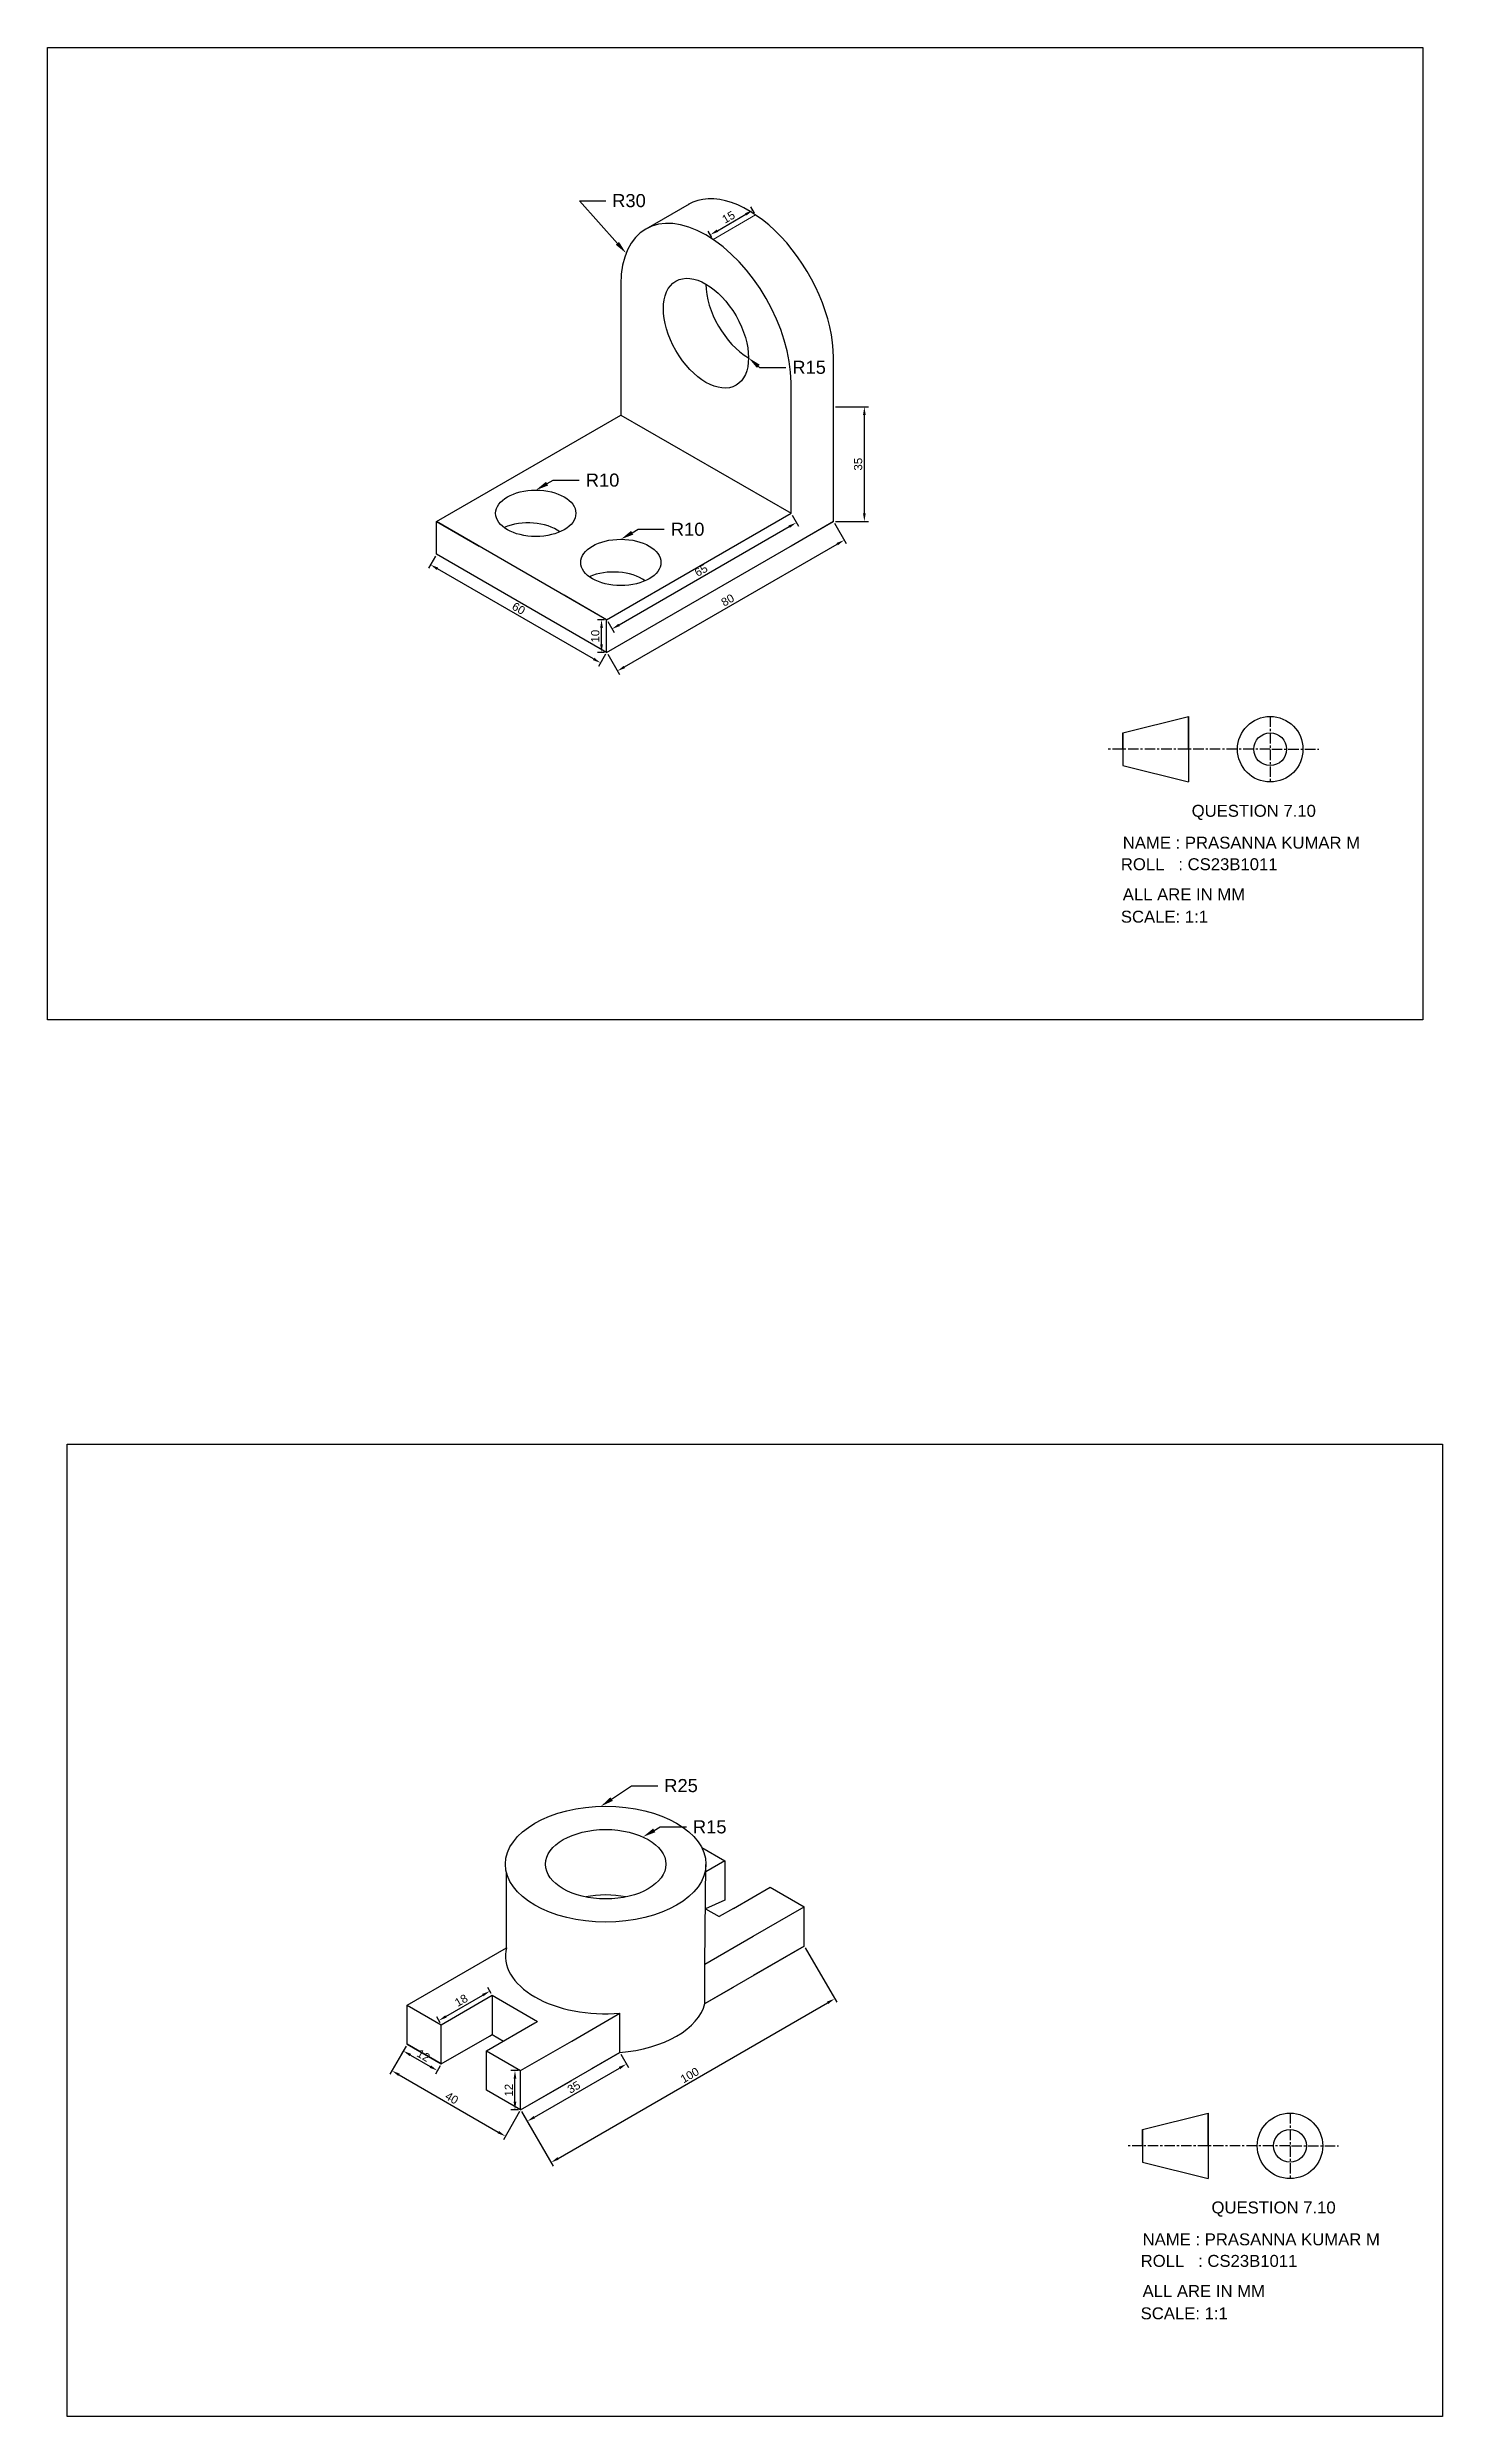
# Model space of a CAD drawing. Header units: millimetres. Extents: x -5 to 7830, y -5 to 1402.
# Drawn here: x 7404 to 7830, y 335 to 1058 of the extents above; entities that cross this region are included whole.
import ezdxf
from ezdxf import colors
from ezdxf.entities.mleader import LeaderData, LeaderLine
from ezdxf.math import Vec2, Vec3

# ---------------------------------------------------------------- set-up
doc = ezdxf.new("R2010")
doc.units = ezdxf.units.MM
doc.header["$PDMODE"] = 3
doc.header["$PDSIZE"] = 2
doc.linetypes.add('CENTER', pattern=[50.8, 31.75, -6.35, 6.35, -6.35])
doc.styles.get("Standard").update_dxf_attribs({"font": 'arial.ttf'})
doc.dimstyles.new('ISO-25', dxfattribs={"dimtxt": 2.5, "dimasz": 2.5, "dimexe": 1.25, "dimexo": 0.625, "dimtad": 1, "dimtxsty": 'Standard', "dimcen": 2.5, "dimadec": 0, "dimazin": 0, "dimtfac": 1, "dimtmove": 0, "dimatfit": 3, "dimfxl": 1, "dimarcsym": 0})

msp = doc.modelspace()

# ---------------------------------------------------------------- texts
for s, height, p in [('QUESTION 7.10', 3.64682, (7753.072, 823.515)), ('ROLL   : CS23B1011', 3.64682, (7731.447, 807.203)), ('NAME : PRASANNA KUMAR M', 3.64682, (7732.041, 813.78)), ('ALL ARE IN MM', 3.64682, (7732.041, 797.993)), ('SCALE: 1:1', 3.6468, (7731.447, 791.182)), ('QUESTION 7.10', 3.64682, (7759.12, 397.007)), ('NAME : PRASANNA KUMAR M', 3.64682, (7738.089, 387.272)), ('ROLL   : CS23B1011', 3.64682, (7737.495, 380.695)), ('ALL ARE IN MM', 3.64682, (7738.089, 371.485)), ('SCALE: 1:1', 3.6468, (7737.495, 364.675))]:
    msp.add_text(s, height=height).set_placement(p)

# ---------------------------------------------------------------- blocks, each defined once
blk = doc.blocks.new('*D46')
at = {"color": 0, "linetype": 'ByBlock', "lineweight": -2, "transparency": 16777216}
for p, q in [((7644.03, 913.14), (7647.61, 906.94)), ((7579.87, 869.27), (7644.82, 906.77)), ((7574.75, 873.14), (7578.33, 866.94))]:
    blk.add_line(p, q, dxfattribs=at)
at = {"color": 0, "linetype": 'ByBlock', "lineweight": 30, "transparency": 16777216}
for points in [[(7644.61, 907.13), (7645.03, 906.41), (7646.99, 908.02)], [(7579.66, 869.63), (7580.08, 868.91), (7577.7, 868.02)]]:
    blk.add_solid(points, dxfattribs=at)
at = {"layer": 'Defpoints', "color": 0, "linetype": 'ByBlock', "lineweight": 30, "transparency": 16777216}
for p in [(7643.72, 913.68), (7646.99, 908.02), (7574.44, 873.68)]:
    blk.add_point(p, dxfattribs=at)
at = {"color": 0, "linetype": 'ByBlock', "lineweight": 5, "transparency": 16777216, "insert": (7611.39, 889.67), "char_height": 2.5, "attachment_point": 5, "rotation": 30}
blk.add_mtext('80', dxfattribs=at)
blk = doc.blocks.new('*D47')
at = {"color": 0, "linetype": 'ByBlock', "lineweight": -2, "transparency": 16777216}
for p, q in [((7578.23, 882.11), (7630.19, 912.11)), ((7631.04, 915.64), (7632.98, 912.28)), ((7574.75, 883.14), (7576.69, 879.78))]:
    blk.add_line(p, q, dxfattribs=at)
at = {"color": 0, "linetype": 'ByBlock', "lineweight": 30, "transparency": 16777216}
for points in [[(7629.98, 912.47), (7630.4, 911.75), (7632.36, 913.36)], [(7578.02, 882.47), (7578.44, 881.75), (7576.07, 880.86)]]:
    blk.add_solid(points, dxfattribs=at)
at = {"layer": 'Defpoints', "color": 0, "linetype": 'ByBlock', "lineweight": 30, "transparency": 16777216}
for p in [(7630.73, 916.18), (7632.36, 913.36), (7574.44, 883.68)]:
    blk.add_point(p, dxfattribs=at)
at = {"color": 0, "linetype": 'ByBlock', "lineweight": 5, "transparency": 16777216, "insert": (7603.26, 898.76), "char_height": 2.5, "attachment_point": 5, "rotation": 30}
blk.add_mtext('65', dxfattribs=at)
blk = doc.blocks.new('*D48')
at = {"color": 0, "linetype": 'ByBlock', "lineweight": -2, "transparency": 16777216}
for p, q in [((7522.16, 903.14), (7520, 899.4)), ((7570.42, 871.74), (7522.79, 899.24)), ((7574.12, 873.14), (7571.96, 869.4))]:
    blk.add_line(p, q, dxfattribs=at)
at = {"color": 0, "linetype": 'ByBlock', "lineweight": 30, "transparency": 16777216}
for points in [[(7523, 899.6), (7522.58, 898.87), (7520.63, 900.49)], [(7570.63, 872.1), (7570.22, 871.37), (7572.59, 870.49)]]:
    blk.add_solid(points, dxfattribs=at)
at = {"layer": 'Defpoints', "color": 0, "linetype": 'ByBlock', "lineweight": 30, "transparency": 16777216}
for p in [(7520.63, 900.49), (7522.47, 903.68), (7574.44, 873.68)]:
    blk.add_point(p, dxfattribs=at)
at = {"color": 0, "linetype": 'ByBlock', "lineweight": 5, "transparency": 16777216, "insert": (7547.56, 887.13), "char_height": 2.5, "attachment_point": 5, "rotation": 330}
blk.add_mtext('60', dxfattribs=at)
blk = doc.blocks.new('*D49')
at = {"color": 0, "linetype": 'ByBlock', "lineweight": -2, "transparency": 16777216}
for p, q in [((7573.81, 883.68), (7571.61, 883.68)), ((7572.86, 876.18), (7572.86, 881.18)), ((7573.81, 873.68), (7571.61, 873.68))]:
    blk.add_line(p, q, dxfattribs=at)
at = {"color": 0, "linetype": 'ByBlock', "lineweight": 5, "transparency": 16777216}
for points in [[(7572.45, 881.18), (7573.28, 881.18), (7572.86, 883.68)], [(7572.45, 876.18), (7573.28, 876.18), (7572.86, 873.68)]]:
    blk.add_solid(points, dxfattribs=at)
at = {"layer": 'Defpoints', "color": 0, "linetype": 'ByBlock', "lineweight": 5, "transparency": 16777216}
for p in [(7572.86, 883.68), (7574.44, 883.68), (7574.44, 873.68)]:
    blk.add_point(p, dxfattribs=at)
at = {"color": 0, "linetype": 'ByBlock', "lineweight": 5, "transparency": 16777216, "insert": (7570.96, 878.68), "char_height": 2.5, "attachment_point": 5, "rotation": 90}
blk.add_mtext('10', dxfattribs=at)
blk = doc.blocks.new('*D50')
at = {"color": 0, "linetype": 'ByBlock', "lineweight": -2, "transparency": 16777216}
for p, q in [((7644.34, 948.68), (7654.38, 948.68)), ((7653.13, 916.18), (7653.13, 946.18)), ((7644.34, 913.68), (7654.38, 913.68))]:
    blk.add_line(p, q, dxfattribs=at)
at = {"color": 0, "linetype": 'ByBlock', "lineweight": 5, "transparency": 16777216}
for points in [[(7652.71, 946.18), (7653.55, 946.18), (7653.13, 948.68)], [(7652.71, 916.18), (7653.55, 916.18), (7653.13, 913.68)]]:
    blk.add_solid(points, dxfattribs=at)
at = {"layer": 'Defpoints', "color": 0, "linetype": 'ByBlock', "lineweight": 5, "transparency": 16777216}
for p in [(7643.72, 948.68), (7653.13, 948.68), (7643.72, 913.68)]:
    blk.add_point(p, dxfattribs=at)
at = {"color": 0, "linetype": 'ByBlock', "lineweight": 5, "transparency": 16777216, "insert": (7651.23, 931.18), "char_height": 2.5, "attachment_point": 5, "rotation": 90}
blk.add_mtext('35', dxfattribs=at)
blk = doc.blocks.new('*D51')
at = {"color": 0, "linetype": 'ByBlock', "lineweight": -2, "transparency": 16777216}
for p, q in [((7608.26, 1002.49), (7616.92, 1007.49)), ((7619.59, 1007.87), (7618.46, 1009.82)), ((7606.6, 1000.37), (7605.47, 1002.32))]:
    blk.add_line(p, q, dxfattribs=at)
at = {"color": 0, "linetype": 'ByBlock', "lineweight": 5, "transparency": 16777216}
for points in [[(7616.71, 1007.85), (7617.13, 1007.13), (7619.09, 1008.74)], [(7608.05, 1002.85), (7608.47, 1002.13), (7606.1, 1001.24)]]:
    blk.add_solid(points, dxfattribs=at)
at = {"layer": 'Defpoints', "color": 0, "linetype": 'ByBlock', "lineweight": 5, "transparency": 16777216}
for p in [(7619.09, 1008.74), (7619.91, 1007.33), (7606.92, 999.83)]:
    blk.add_point(p, dxfattribs=at)
at = {"color": 0, "linetype": 'ByBlock', "lineweight": 5, "transparency": 16777216, "insert": (7611.64, 1006.64), "char_height": 2.5, "attachment_point": 5, "rotation": 30}
blk.add_mtext('15', dxfattribs=at)
blk = doc.blocks.new('*D52')
at = {"color": 0, "linetype": 'ByBlock', "lineweight": -2, "transparency": 16777216}
for p, q in [((7547.54, 440.65), (7545.18, 440.65)), ((7546.43, 431.15), (7546.43, 438.15)), ((7547.54, 428.65), (7545.18, 428.65))]:
    blk.add_line(p, q, dxfattribs=at)
at = {"color": 0, "linetype": 'ByBlock', "lineweight": 5, "transparency": 16777216}
for points in [[(7546.02, 438.15), (7546.85, 438.15), (7546.43, 440.65)], [(7546.02, 431.15), (7546.85, 431.15), (7546.43, 428.65)]]:
    blk.add_solid(points, dxfattribs=at)
at = {"layer": 'Defpoints', "color": 0, "linetype": 'ByBlock', "lineweight": 5, "transparency": 16777216}
for p in [(7546.43, 440.65), (7548.17, 440.65), (7548.17, 428.65)]:
    blk.add_point(p, dxfattribs=at)
at = {"color": 0, "linetype": 'ByBlock', "lineweight": 5, "transparency": 16777216, "insert": (7544.55, 434.65), "char_height": 2.5, "attachment_point": 5, "rotation": 90}
blk.add_mtext('12', dxfattribs=at)
blk = doc.blocks.new('*D53')
at = {"color": 0, "linetype": 'ByBlock', "lineweight": -2, "transparency": 16777216}
for p, q in [((7552.36, 426.4), (7578.34, 441.4)), ((7578.79, 445.61), (7581.13, 441.57)), ((7548.48, 428.11), (7550.82, 424.07))]:
    blk.add_line(p, q, dxfattribs=at)
at = {"color": 0, "linetype": 'ByBlock', "lineweight": 5, "transparency": 16777216}
for points in [[(7578.13, 441.76), (7578.55, 441.04), (7580.5, 442.65)], [(7552.15, 426.76), (7552.57, 426.04), (7550.19, 425.15)]]:
    blk.add_solid(points, dxfattribs=at)
at = {"layer": 'Defpoints', "color": 0, "linetype": 'ByBlock', "lineweight": 5, "transparency": 16777216}
for p in [(7578.48, 446.15), (7580.5, 442.65), (7548.17, 428.65)]:
    blk.add_point(p, dxfattribs=at)
at = {"color": 0, "linetype": 'ByBlock', "lineweight": 5, "transparency": 16777216, "insert": (7564.4, 435.55), "char_height": 2.5, "attachment_point": 5, "rotation": 30}
blk.add_mtext('35', dxfattribs=at)
blk = doc.blocks.new('*D54')
at = {"color": 0, "linetype": 'ByBlock', "lineweight": -2, "transparency": 16777216}
for p, q in [((7635.08, 478.11), (7644.68, 461.49)), ((7559.62, 413.82), (7641.89, 461.32)), ((7548.48, 428.11), (7558.08, 411.49))]:
    blk.add_line(p, q, dxfattribs=at)
at = {"color": 0, "linetype": 'ByBlock', "lineweight": 5, "transparency": 16777216}
for points in [[(7641.68, 461.69), (7642.1, 460.96), (7644.05, 462.57)], [(7559.41, 414.19), (7559.83, 413.46), (7557.45, 412.57)]]:
    blk.add_solid(points, dxfattribs=at)
at = {"layer": 'Defpoints', "color": 0, "linetype": 'ByBlock', "lineweight": 5, "transparency": 16777216}
for p in [(7634.77, 478.65), (7644.05, 462.57), (7548.17, 428.65)]:
    blk.add_point(p, dxfattribs=at)
at = {"color": 0, "linetype": 'ByBlock', "lineweight": 5, "transparency": 16777216, "insert": (7599.8, 439.22), "char_height": 2.5, "attachment_point": 5, "rotation": 30}
blk.add_mtext('100', dxfattribs=at)
blk = doc.blocks.new('*D55')
at = {"color": 0, "linetype": 'ByBlock', "lineweight": -2, "transparency": 16777216}
for p, q in [((7513.22, 448.11), (7511.73, 445.54)), ((7514.52, 445.37), (7520.58, 441.87)), ((7523.61, 442.11), (7522.12, 439.54))]:
    blk.add_line(p, q, dxfattribs=at)
at = {"color": 0, "linetype": 'ByBlock', "lineweight": 5, "transparency": 16777216}
for points in [[(7514.73, 445.73), (7514.31, 445.01), (7512.35, 446.62)], [(7520.79, 442.23), (7520.37, 441.51), (7522.75, 440.62)]]:
    blk.add_solid(points, dxfattribs=at)
at = {"layer": 'Defpoints', "color": 0, "linetype": 'ByBlock', "lineweight": 5, "transparency": 16777216}
for p in [(7513.53, 448.65), (7523.92, 442.65), (7522.75, 440.62)]:
    blk.add_point(p, dxfattribs=at)
at = {"color": 0, "linetype": 'ByBlock', "lineweight": 5, "transparency": 16777216, "insert": (7518.49, 445.25), "char_height": 2.5, "attachment_point": 5, "rotation": 330}
blk.add_mtext('12', dxfattribs=at)
blk = doc.blocks.new('*D56')
at = {"color": 0, "linetype": 'ByBlock', "lineweight": -2, "transparency": 16777216}
for p, q in [((7525.35, 457.17), (7536.61, 463.67)), ((7539.2, 464.2), (7538.15, 466)), ((7523.61, 455.2), (7522.56, 457))]:
    blk.add_line(p, q, dxfattribs=at)
at = {"color": 0, "linetype": 'ByBlock', "lineweight": 5, "transparency": 16777216}
for points in [[(7536.4, 464.03), (7536.82, 463.31), (7538.78, 464.92)], [(7525.15, 457.53), (7525.56, 456.81), (7523.19, 455.92)]]:
    blk.add_solid(points, dxfattribs=at)
at = {"layer": 'Defpoints', "color": 0, "linetype": 'ByBlock', "lineweight": 5, "transparency": 16777216}
for p in [(7538.78, 464.92), (7539.51, 463.65), (7523.92, 454.65)]:
    blk.add_point(p, dxfattribs=at)
at = {"color": 0, "linetype": 'ByBlock', "lineweight": 5, "transparency": 16777216, "insert": (7530.03, 462.07), "char_height": 2.5, "attachment_point": 5, "rotation": 30}
blk.add_mtext('18', dxfattribs=at)
blk = doc.blocks.new('*D57')
at = {"color": 0, "linetype": 'ByBlock', "lineweight": -2, "transparency": 16777216}
for p, q in [((7513.22, 448.11), (7508.25, 439.51)), ((7511.04, 439.34), (7541.35, 421.84)), ((7547.86, 428.11), (7542.89, 419.51))]:
    blk.add_line(p, q, dxfattribs=at)
at = {"color": 0, "linetype": 'ByBlock', "lineweight": 5, "transparency": 16777216}
for points in [[(7511.25, 439.7), (7510.83, 438.98), (7508.87, 440.59)], [(7541.56, 422.2), (7541.14, 421.48), (7543.51, 420.59)]]:
    blk.add_solid(points, dxfattribs=at)
at = {"layer": 'Defpoints', "color": 0, "linetype": 'ByBlock', "lineweight": 5, "transparency": 16777216}
for p in [(7513.53, 448.65), (7548.17, 428.65), (7543.51, 420.59)]:
    blk.add_point(p, dxfattribs=at)
at = {"color": 0, "linetype": 'ByBlock', "lineweight": 5, "transparency": 16777216, "insert": (7527.14, 432.24), "char_height": 2.5, "attachment_point": 5, "rotation": 330}
blk.add_mtext('40', dxfattribs=at)

# ---------------------------------------------------------------- dimensions: what is measured, and where the dimension line sits
at = {"color": 3, "linetype": 'ByBlock', "lineweight": 5}
for p1, p2, distance, picture, middle in [((7606.915, 999.827), (7619.905, 1007.327), 1.634, '*D51', (7611.642, 1006.639)), ((7643.717, 913.684), (7643.717, 948.684), -9.412, '*D50', (7651.227, 931.184)), ((7574.435, 883.684), (7630.727, 916.184), -3.26, '*D47', (7603.261, 898.757)), ((7574.435, 873.684), (7643.717, 913.684), -6.539, '*D46', (7611.395, 889.668)), ((7574.435, 873.684), (7522.474, 903.684), 3.693, '*D48', (7547.559, 887.132)), ((7548.169, 428.654), (7634.771, 478.654), -18.567, '*D54', (7599.803, 439.221)), ((7523.92, 454.654), (7539.509, 463.654), 1.461, '*D56', (7530.033, 462.066)), ((7513.528, 448.654), (7548.169, 428.654), -9.311, '*D57', (7527.143, 432.237)), ((7513.528, 448.654), (7523.92, 442.654), -2.349, '*D55', (7518.489, 445.248)), ((7548.169, 428.654), (7578.48, 446.154), -4.046, '*D53', (7564.396, 435.547))]:
    dim = msp.add_aligned_dim(p1=p1, p2=p2, distance=distance, dimstyle='ISO-25', dxfattribs=at)
    dim.commit()
    dim.dimension.update_dxf_attribs({"geometry": picture, "text_midpoint": middle})
for base, p1, p2, picture, middle in [((7572.863, 883.684), (7574.435, 873.684), (7574.435, 883.684), '*D49', (7570.962, 878.684)), ((7546.432, 440.654), (7548.169, 428.654), (7548.169, 440.654), '*D52', (7544.552, 434.654))]:
    dim = msp.add_linear_dim(base=base, p1=p1, p2=p2, angle=90, dimstyle='ISO-25', dxfattribs=at)
    dim.commit()
    dim.dimension.update_dxf_attribs({"geometry": picture, "text_midpoint": middle})

# ---------------------------------------------------------------- linework, layer by layer
at = {"lineweight": 30}
for p, q in [((7599.595, 1010.633), (7586.377, 1003.005)), ((7578.765, 986.184), (7578.765, 946.184)), ((7643.717, 913.684), (7643.717, 963.684)), ((7630.727, 916.184), (7630.727, 956.184)), ((7643.717, 913.684), (7643.717, 948.684)), ((7643.717, 913.684), (7643.717, 948.684)), ((7522.474, 913.684), (7578.765, 946.184)), ((7578.765, 946.184), (7630.727, 916.184)), ((7574.435, 883.684), (7522.474, 913.684)), ((7522.474, 903.684), (7522.474, 913.684)), ((7522.474, 913.684), (7535.464, 906.184)), ((7574.435, 883.684), (7630.727, 916.184)), ((7574.435, 883.684), (7630.727, 916.184)), ((7574.435, 873.684), (7643.717, 913.684)), ((7643.717, 913.684), (7630.727, 906.184)), ((7574.435, 873.684), (7522.474, 903.684)), ((7574.435, 883.684), (7561.445, 891.184)), ((7574.435, 873.684), (7574.435, 883.684)), ((7574.435, 873.684), (7574.435, 883.684)), ((7603.486, 508.717), (7610.523, 504.654)), ((7543.839, 478.154), (7543.839, 501.154)), ((7604.46, 473.154), (7604.768, 503.551)), ((7610.523, 504.654), (7604.745, 501.318)), ((7610.523, 504.654), (7610.523, 492.654)), ((7610.523, 492.654), (7604.631, 490.055)), ((7613.121, 490.154), (7624.379, 496.654)), ((7624.379, 496.654), (7634.771, 490.654)), ((7604.631, 490.055), (7608.791, 487.654)), ((7613.121, 490.154), (7608.791, 487.654)), ((7619.183, 481.654), (7634.771, 490.654)), ((7634.771, 478.654), (7634.771, 490.654)), ((7513.528, 460.654), (7543.839, 478.154)), ((7604.46, 473.154), (7619.183, 481.654)), ((7604.46, 461.154), (7634.771, 478.654)), ((7634.771, 478.654), (7619.183, 469.654)), ((7604.46, 461.154), (7604.46, 473.154)), ((7523.92, 454.654), (7539.509, 463.654)), ((7523.92, 454.654), (7539.509, 463.654)), ((7539.509, 463.654), (7539.509, 451.654)), ((7539.509, 463.654), (7553.365, 455.654)), ((7604.46, 461.154), (7613.121, 466.154)), ((7513.528, 448.654), (7513.528, 460.654)), ((7513.528, 460.654), (7523.92, 454.654)), ((7513.528, 448.654), (7513.528, 460.654)), ((7563.757, 449.654), (7578.48, 458.154)), ((7578.48, 446.154), (7578.48, 458.154)), ((7513.528, 448.654), (7523.92, 442.654)), ((7523.92, 442.654), (7513.528, 448.654)), ((7523.92, 442.654), (7523.92, 454.654)), ((7523.92, 442.654), (7538.689, 451.181)), ((7537.777, 446.654), (7553.365, 455.654)), ((7537.777, 446.654), (7552.546, 455.181)), ((7538.689, 451.181), (7539.509, 451.654)), ((7539.509, 451.654), (7542.973, 449.654)), ((7548.169, 440.654), (7563.757, 449.654)), ((7537.777, 434.654), (7537.777, 446.654)), ((7537.777, 446.654), (7548.169, 440.654)), ((7548.169, 428.654), (7578.48, 446.154)), ((7548.169, 428.654), (7578.48, 446.154)), ((7578.48, 446.154), (7569.819, 441.154)), ((7548.169, 428.654), (7537.777, 434.654)), ((7548.169, 428.654), (7537.777, 434.654)), ((7548.169, 428.654), (7548.169, 440.654)), ((7548.169, 428.654), (7548.169, 440.654)), ((7548.169, 428.654), (7563.757, 437.654))]:
    msp.add_line(p, q, dxfattribs=at)
at = {"color": 3, "linetype": 'ByBlock', "lineweight": 5}
for p, q in [((7606.915, 999.827), (7619.905, 1007.327)), ((7643.717, 913.684), (7630.727, 906.184))]:
    msp.add_line(p, q, dxfattribs=at)
for p, q in [((7732.061, 849.139), (7752.061, 854.139)), ((7752.061, 844.139), (7752.061, 854.139)), ((7752.061, 854.139), (7752.061, 834.139)), ((7732.061, 844.139), (7732.061, 849.139)), ((7732.061, 849.139), (7732.061, 839.139)), ((7732.061, 839.139), (7752.061, 834.139)), ((7738.109, 422.631), (7758.109, 427.631)), ((7758.109, 417.631), (7758.109, 427.631)), ((7758.109, 427.631), (7758.109, 407.631)), ((7738.109, 417.631), (7738.109, 422.631)), ((7738.109, 422.631), (7738.109, 412.631)), ((7738.109, 412.631), (7758.109, 407.631))]:
    msp.add_line(p, q)
at = {"linetype": 'CENTER', "ltscale": 0.1}
for p, q in [((7777.061, 854.139), (7777.061, 834.139)), ((7732.061, 844.139), (7727.513, 844.139)), ((7752.061, 844.139), (7732.061, 844.139)), ((7777.061, 844.139), (7752.061, 844.139)), ((7777.506, 844.204), (7791.903, 844.204)), ((7783.109, 427.631), (7783.109, 407.631)), ((7738.109, 417.631), (7733.561, 417.631)), ((7758.109, 417.631), (7738.109, 417.631)), ((7783.109, 417.631), (7758.109, 417.631)), ((7783.553, 417.696), (7797.951, 417.696))]:
    msp.add_line(p, q, dxfattribs=at)
for points in [[(7403.654, 1058.47), (7823.654, 1058.47), (7823.654, 761.47), (7403.654, 761.47)], [(7409.702, 631.963), (7829.702, 631.963), (7829.702, 334.963), (7409.702, 334.963)]]:
    msp.add_lwpolyline(points, close=True)
for centre, radius in [((7777.061, 844.139), 10), ((7777.061, 844.139), 5), ((7783.109, 417.631), 10), ((7783.109, 417.631), 5)]:
    msp.add_circle(centre, radius)
at = {"lineweight": 30}
for centre, major_axis, start_param, end_param in [((7617.737, 978.684), (18.371, -31.82), 7.0685835, 9.4288677), ((7604.746, 971.184), (18.371, -31.82), 0.7853982, 3.9269908), ((7617.737, 978.684), (9.186, -15.91), 3.9269908, 5.4977871), ((7550.537, 906.184), (-12.247, 0), 3.806374, 5.3603328), ((7576.518, 891.184), (-12.247, 0), 3.806374, 5.3603328), ((7574.15, 483.654), (-18.371, 0), 4.3725521, 5.0522259), ((7574.15, 475.654), (-30.619, 0), -0.1418971, 1.7126934), ((7574.15, 463.654), (-30.619, 0), 7.9958787, 9.2828809)]:
    msp.add_ellipse(centre, major_axis=major_axis, ratio=0.5773503, start_param=start_param, end_param=end_param, dxfattribs=at)
for centre, major_axis in [((7604.746, 971.184), (9.186, -15.91)), ((7552.785, 916.184), (-12.247, 0)), ((7578.765, 901.184), (-12.247, 0)), ((7574.15, 503.654), (-30.619, 0)), ((7574.15, 503.654), (-18.371, 0))]:
    msp.add_ellipse(centre, major_axis=major_axis, ratio=0.5773503, dxfattribs=at)

msp.set_redraw_order([(e.dxf.handle, doc.entitydb.next_handle()) for e in msp.query("TEXT MTEXT ATTDEF DIMENSION ARC_DIMENSION")])  # texts and dimensions are drawn at this point

# ---------------------------------------------------------------- leaders
at = {"color": 3, "linetype": 'ByBlock', "lineweight": 5}
ml = msp.add_multileader_mtext('Standard', dxfattribs=at)
ml.set_content('R30', color=3)
ml.set_leader_properties()
ml.build(insert=Vec2(0, 0))
ctx = ml.context
ctx.base_point, ctx.plane_origin = Vec3(7574.136, 1011.648), Vec3(7562.736, 1014.582)
notes = []
notes.append((ctx, [(0, (1, 1, 0), (7566.136, 1011.648), (1, 0), 8, [(0, [(7580.369, 995.634)], 0, [])])]))
ctx.mtext.insert, ctx.mtext.flow_direction = Vec3(7576.136, 1013.684), 5
ml = msp.add_multileader_mtext('Standard', dxfattribs=at)
ml.set_content('R15', color=3)
ml.set_leader_properties()
ml.build(insert=Vec2(0, 0))
ctx = ml.context
ctx.base_point, ctx.plane_origin = Vec3(7629.136, 960.75), Vec3(7617.737, 963.684)
notes.append((ctx, [(0, (1, 1, 0), (7621.136, 960.75), (1, 0), 8, [(0, [(7617.737, 963.684)], 0, [])])]))
ctx.mtext.insert, ctx.mtext.flow_direction = Vec3(7631.136, 962.784), 5
ml = msp.add_multileader_mtext('Standard', dxfattribs=at)
ml.set_content('R10', color=3)
ml.set_leader_properties()
ml.build(insert=Vec2(0, 0))
ctx = ml.context
ctx.base_point, ctx.plane_origin = Vec3(7566.056, 926.298), Vec3(7552.785, 923.255)
notes.append((ctx, [(0, (1, 1, 0), (7558.056, 926.298), (1, 0), 8, [(0, [(7552.785, 923.255)], 0, [])])]))
ctx.mtext.insert, ctx.mtext.flow_direction = Vec3(7568.056, 928.332), 5
ml = msp.add_multileader_mtext('Standard', dxfattribs=at)
ml.set_content('R10', color=3)
ml.set_leader_properties()
ml.build(insert=Vec2(0, 0))
ctx = ml.context
ctx.base_point, ctx.plane_origin = Vec3(7592.037, 911.298), Vec3(7578.765, 908.255)
notes.append((ctx, [(0, (1, 1, 0), (7584.037, 911.298), (1, 0), 8, [(0, [(7578.765, 908.255)], 0, [])])]))
ctx.mtext.insert, ctx.mtext.flow_direction = Vec3(7594.037, 913.332), 5
ml = msp.add_multileader_mtext('Standard', dxfattribs=at)
ml.set_content('R25', color=3)
ml.set_leader_properties()
ml.build(insert=Vec2(0, 0))
ctx = ml.context
ctx.base_point, ctx.plane_origin = Vec3(7590.028, 527.636), Vec3(7576.757, 524.592)
notes.append((ctx, [(0, (1, 1, 0), (7582.028, 527.636), (1, 0), 8, [(0, [(7572.633, 521.31)], 0, [])])]))
ctx.mtext.insert, ctx.mtext.flow_direction = Vec3(7592.028, 529.67), 5
ml = msp.add_multileader_mtext('Standard', dxfattribs=at)
ml.set_content('R15', color=3)
ml.set_leader_properties()
ml.build(insert=Vec2(0, 0))
ctx = ml.context
ctx.base_point, ctx.plane_origin = Vec3(7598.781, 515.033), Vec3(7585.51, 511.99)
notes.append((ctx, [(0, (1, 1, 0), (7590.781, 515.033), (1, 0), 8, [(0, [(7585.51, 511.99)], 0, [])])]))
ctx.mtext.insert, ctx.mtext.flow_direction = Vec3(7600.781, 517.067), 5
for ctx, leaders in notes:
    for number, flags, end, landing, length, lines in leaders:
        leader = LeaderData()
        leader.index, (leader.has_last_leader_line, leader.has_dogleg_vector, leader.attachment_direction) = number, flags
        leader.last_leader_point, leader.dogleg_vector, leader.dogleg_length = Vec3(end), Vec3(landing), length
        for number, points, colour, breaks in lines:
            line = LeaderLine()
            line.index, line.vertices, line.color, line.breaks = number, Vec3.list(points), colors.encode_raw_color(colour), breaks
            leader.lines.append(line)
        ctx.leaders.append(leader)

doc.saveas('drawing.dxf')
